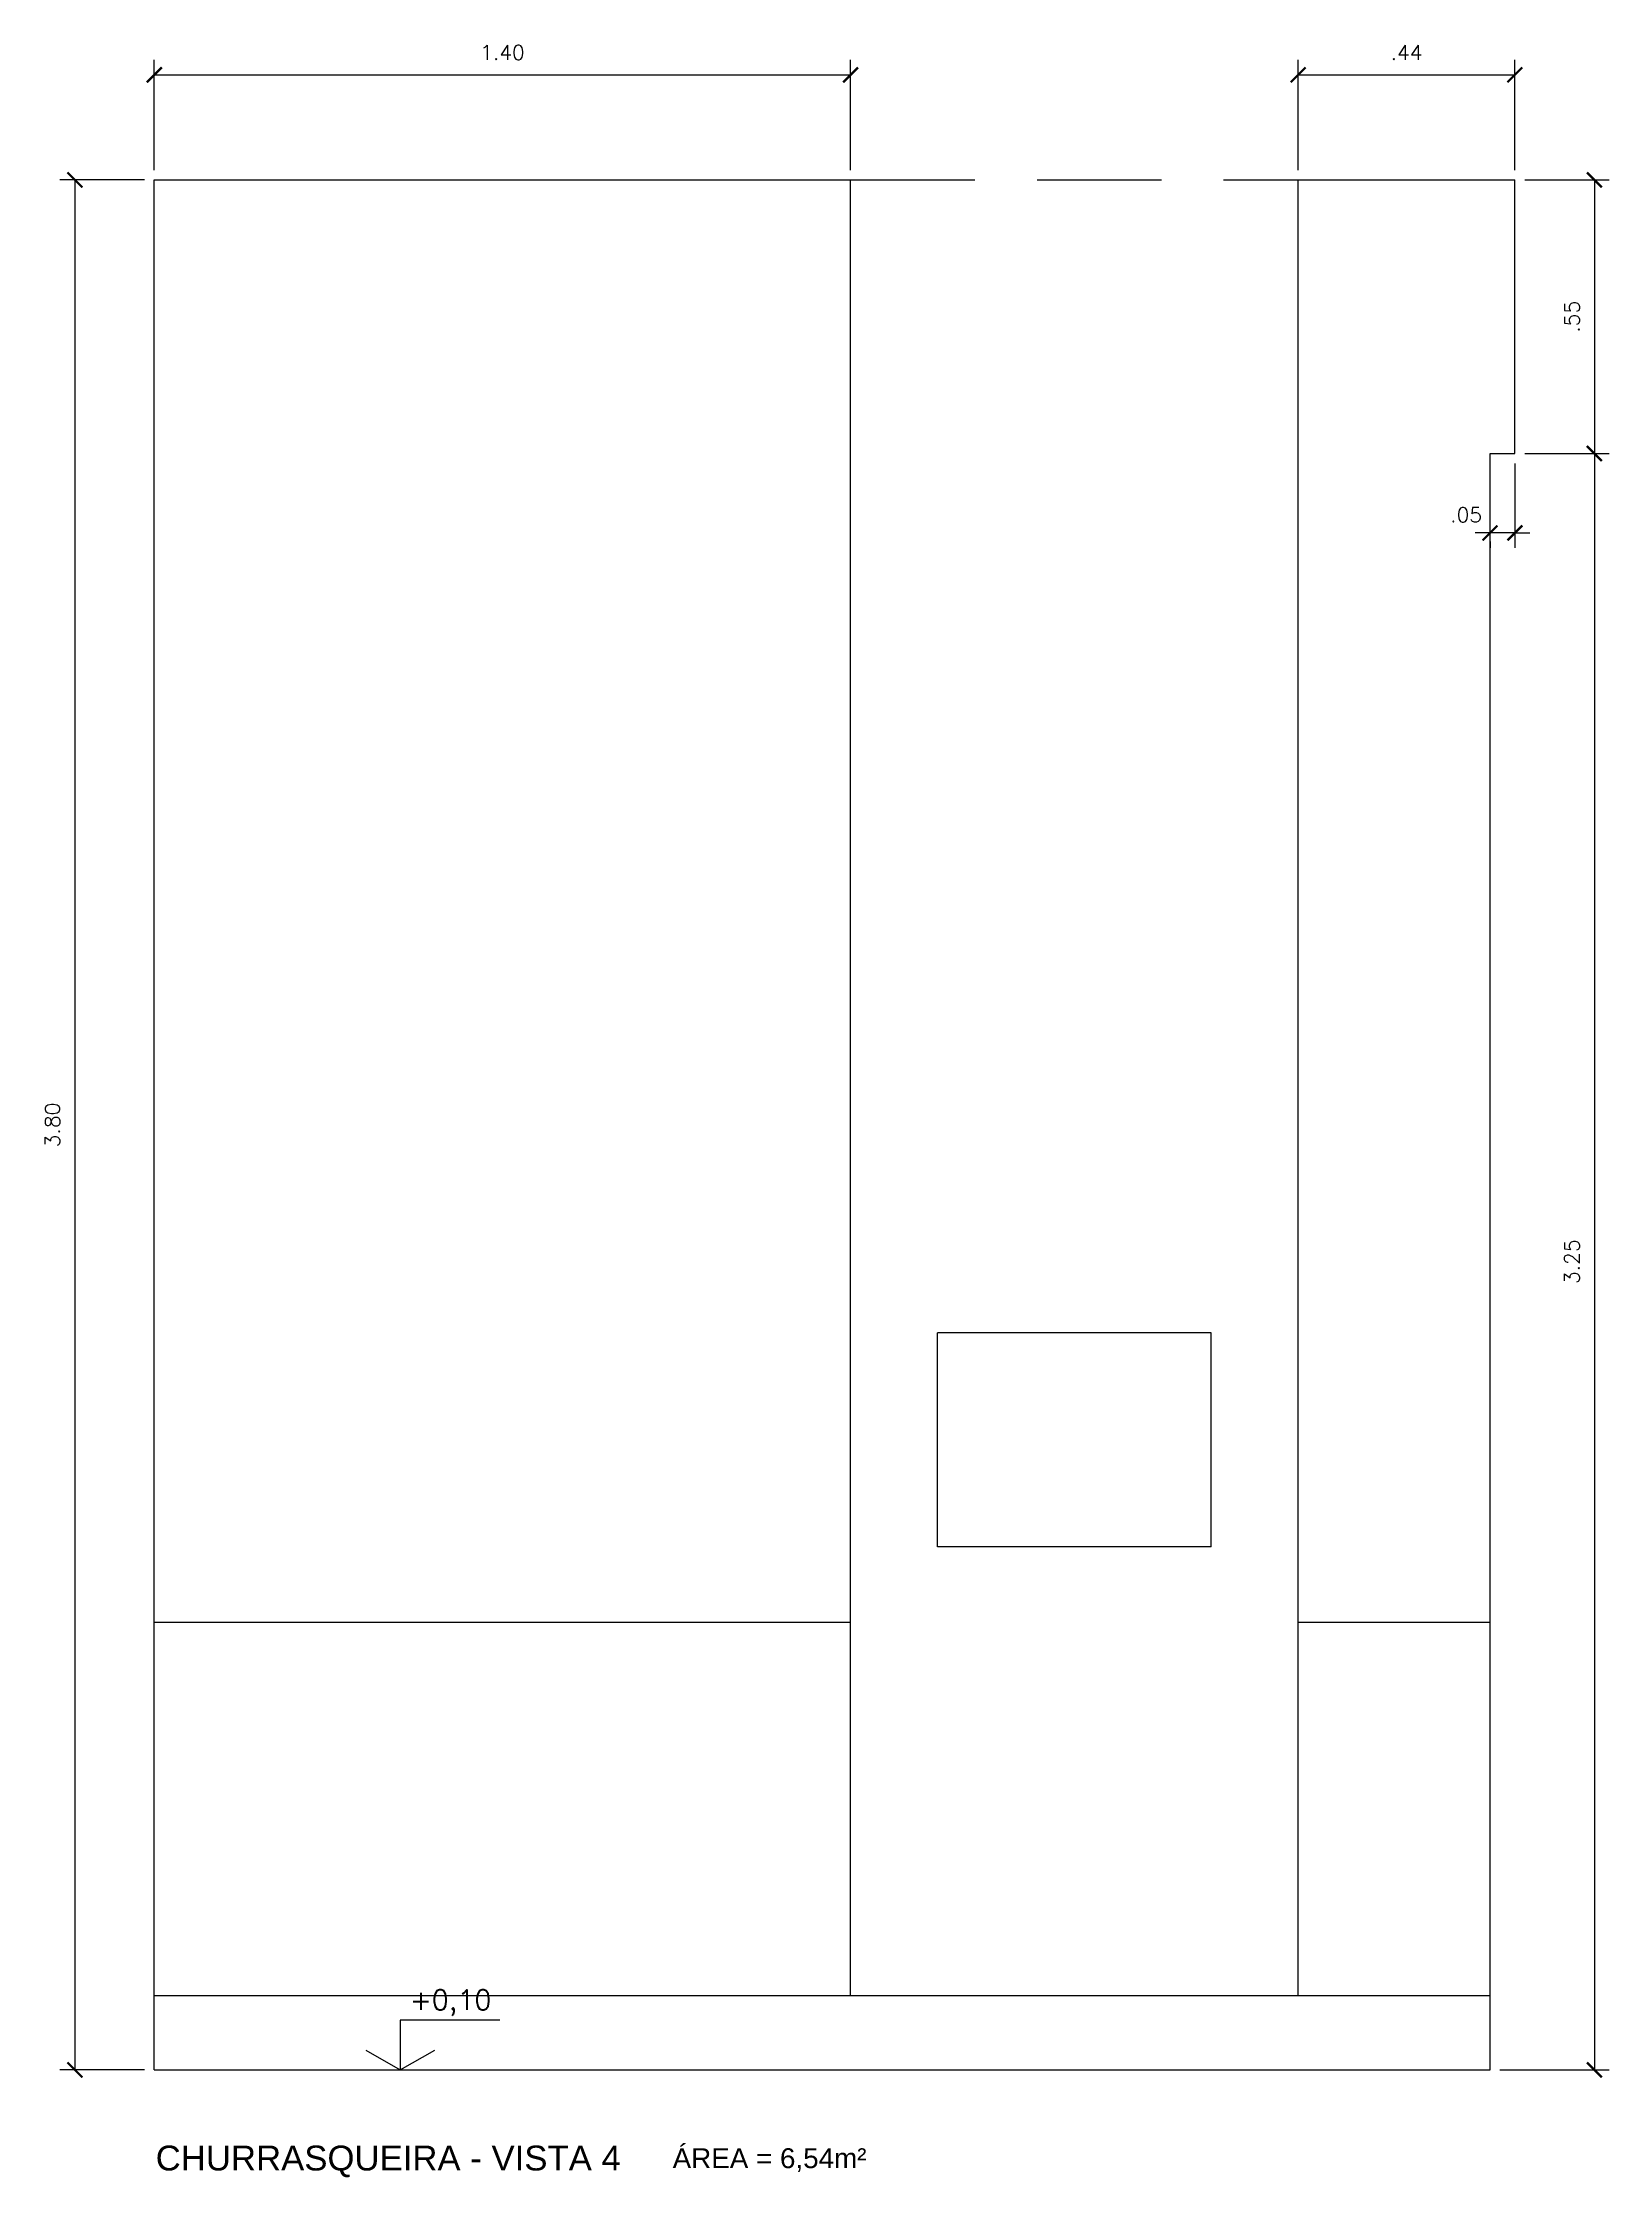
# Model space of a CAD drawing. Header units: millimetres. Extents: x 1 to 250, y 10 to 22.
# Drawn here: x 141.141 to 144.291, y 18.075 to 22.367 of the extents above; entities that cross this region are included whole.
import ezdxf

# ---------------------------------------------------------------- set-up
doc = ezdxf.new("R2010")
doc.units = ezdxf.units.MM
doc.linetypes.add('HIDDEN', pattern=[0.375, 0.25, -0.125])
for name, color, linetype in [('COTAS', 1, 'Continuous'), ('LPROJ', 7, 'HIDDEN'), ('NOTAS', 2, 'Continuous'), ('REVEST', 2, 'Continuous')]:
    doc.layers.add(name, color=color, linetype=linetype)
doc.styles.add('60-20', font='romans.shx', dxfattribs={"height": 0.03})
doc.styles.add('60-50', font='romans.shx', dxfattribs={"height": 0.075})
doc.styles.add('80-20', font='romans.shx', dxfattribs={"height": 0.04})
doc.styles.add('ARIAL', font='arial.ttf', dxfattribs={"height": 0.05})
doc.dimstyles.new('20', dxfattribs={"dimtxt": 0.1, "dimasz": 0.075, "dimexe": 0.075, "dimexo": 0.05, "dimgap": 0.075, "dimtad": 1, "dimzin": 4, "dimdsep": 46, "dimtxsty": '60-50', "dimblk1": 'ARCHTICK', "dimblk2": 'ARCHTICK', "dimsah": 1, "dimcen": 2.5, "dimclrt": 3, "dimadec": 0, "dimazin": 0, "dimtfac": 1, "dimtmove": 2, "dimatfit": 3, "dimldrblk": 'ARCHTICK', "dimfxl": 1, "dimarcsym": 0})

msp = doc.modelspace()

# ---------------------------------------------------------------- texts
at = {"layer": 'NOTAS', "color": 3, "style": '80-20'}
msp.add_text('+0,10', height=0.04, dxfattribs=at).set_placement((141.8788, 18.4117))
at = {"layer": 'NOTAS', "style": 'ARIAL'}
for s, height, p in [('CHURRASQUEIRA - VISTA 4', 0.05, (141.3683, 18.0888)), ('ÁREA = 6,54m²', 0.04, (142.4077, 18.0935))]:
    msp.add_text(s, height=height, dxfattribs=at).set_placement(p)

# ---------------------------------------------------------------- blocks, each defined once
blk = doc.blocks.new('_ARCHTICK')
at = {"color": 0, "linetype": 'ByBlock', "const_width": 0.15}
blk.add_lwpolyline([(-0.5, -0.5), (0.5, 0.5)], dxfattribs=at)
blk = doc.blocks.new('*D77')
at = {"color": 0, "linetype": 'ByBlock'}
for p, q in [((141.3655, 22.1109), (141.3655, 22.3322)), ((142.7655, 22.1109), (142.7655, 22.3322)), ((141.3655, 22.3022), (142.7655, 22.3022))]:
    blk.add_line(p, q, dxfattribs=at)
at = {"layer": 'DEFPOINTS', "color": 0, "linetype": 'ByBlock'}
for p in [(142.7655, 22.3022), (141.3655, 22.0909), (142.7655, 22.0909)]:
    blk.add_point(p, dxfattribs=at)
at = {"color": 0, "linetype": 'ByBlock', "xscale": 0.03, "yscale": 0.03, "zscale": 0.03, "rotation": 180}
blk.add_blockref('_ARCHTICK', (141.3655, 22.3022), dxfattribs=at)
at = {"color": 0, "linetype": 'ByBlock', "xscale": 0.03, "yscale": 0.03, "zscale": 0.03}
blk.add_blockref('_ARCHTICK', (142.7655, 22.3022), dxfattribs=at)
at = {"color": 3, "linetype": 'ByBlock', "insert": (142.0655, 22.3472), "char_height": 0.03, "attachment_point": 5, "style": '60-20'}
blk.add_mtext('1.40', dxfattribs=at)
blk = doc.blocks.new('*D78')
at = {"color": 0, "linetype": 'ByBlock'}
for p, q in [((143.6655, 22.1109), (143.6655, 22.3322)), ((144.1011, 22.1109), (144.1011, 22.3322)), ((143.6655, 22.3022), (144.1011, 22.3022))]:
    blk.add_line(p, q, dxfattribs=at)
at = {"layer": 'DEFPOINTS', "color": 0, "linetype": 'ByBlock'}
for p in [(144.1011, 22.3022), (143.6655, 22.0909), (144.1011, 22.0909)]:
    blk.add_point(p, dxfattribs=at)
at = {"color": 0, "linetype": 'ByBlock', "xscale": 0.03, "yscale": 0.03, "zscale": 0.03, "rotation": 180}
blk.add_blockref('_ARCHTICK', (143.6655, 22.3022), dxfattribs=at)
at = {"color": 0, "linetype": 'ByBlock', "xscale": 0.03, "yscale": 0.03, "zscale": 0.03}
blk.add_blockref('_ARCHTICK', (144.1011, 22.3022), dxfattribs=at)
at = {"color": 3, "linetype": 'ByBlock', "insert": (143.8833, 22.3472), "char_height": 0.03, "attachment_point": 5, "style": '60-20'}
blk.add_mtext('.44', dxfattribs=at)
blk = doc.blocks.new('*D114')
at = {"color": 0, "linetype": 'ByBlock'}
for p, q in [((144.1011, 21.5209), (144.1011, 21.3512)), ((144.0511, 21.3812), (144.0211, 21.3812)), ((144.1011, 21.3812), (144.0511, 21.3812)), ((144.1011, 21.3812), (144.0511, 21.3812)), ((144.1011, 21.3812), (144.1311, 21.3812)), ((144.0511, 21.364), (144.0511, 21.3512))]:
    blk.add_line(p, q, dxfattribs=at)
at = {"layer": 'DEFPOINTS', "color": 0, "linetype": 'ByBlock'}
for p in [(144.1011, 21.5409), (144.0511, 21.384), (144.0511, 21.3812)]:
    blk.add_point(p, dxfattribs=at)
at = {"color": 0, "linetype": 'ByBlock', "xscale": 0.03, "yscale": 0.03, "zscale": 0.03}
blk.add_blockref('_ARCHTICK', (144.0511, 21.3812), dxfattribs=at)
at = {"color": 0, "linetype": 'ByBlock', "xscale": 0.03, "yscale": 0.03, "zscale": 0.03, "rotation": 180}
blk.add_blockref('_ARCHTICK', (144.1011, 21.3812), dxfattribs=at)
at = {"color": 3, "linetype": 'ByBlock', "insert": (144.0031, 21.4176), "char_height": 0.03, "attachment_point": 5, "style": '60-20'}
blk.add_mtext('.05', dxfattribs=at)
blk = doc.blocks.new('*D214')
at = {"color": 0, "linetype": 'ByBlock'}
for p, q in [((144.1211, 22.0909), (144.291, 22.0909)), ((144.261, 22.0909), (144.261, 21.5409)), ((144.1211, 21.5409), (144.291, 21.5409))]:
    blk.add_line(p, q, dxfattribs=at)
at = {"layer": 'DEFPOINTS', "color": 0, "linetype": 'ByBlock'}
for p in [(144.1011, 22.0909), (144.1011, 21.5409), (144.261, 21.5409)]:
    blk.add_point(p, dxfattribs=at)
at = {"color": 0, "linetype": 'ByBlock', "xscale": 0.03, "yscale": 0.03, "zscale": 0.03}
for p, rotation in [((144.261, 22.0909), 90), ((144.261, 21.5409), 270)]:
    blk.add_blockref('_ARCHTICK', p, dxfattribs=dict(at, rotation=rotation))
at = {"color": 3, "linetype": 'ByBlock', "insert": (144.216, 21.8159), "char_height": 0.03, "attachment_point": 5, "rotation": 90, "style": '60-20'}
blk.add_mtext('.55', dxfattribs=at)
blk = doc.blocks.new('*D215')
at = {"color": 0, "linetype": 'ByBlock'}
for p, q in [((144.261, 21.5409), (144.261, 18.2909)), ((144.0711, 18.2909), (144.291, 18.2909))]:
    blk.add_line(p, q, dxfattribs=at)
at = {"layer": 'DEFPOINTS', "color": 0, "linetype": 'ByBlock'}
for p in [(144.1011, 21.5409), (144.0511, 18.2909), (144.261, 18.2909)]:
    blk.add_point(p, dxfattribs=at)
at = {"color": 0, "linetype": 'ByBlock', "xscale": 0.03, "yscale": 0.03, "zscale": 0.03}
for p, rotation in [((144.261, 21.5409), 90), ((144.261, 18.2909), 270)]:
    blk.add_blockref('_ARCHTICK', p, dxfattribs=dict(at, rotation=rotation))
at = {"color": 3, "linetype": 'ByBlock', "insert": (144.216, 19.9159), "char_height": 0.03, "attachment_point": 5, "rotation": 90, "style": '60-20'}
blk.add_mtext('3.25', dxfattribs=at)
blk = doc.blocks.new('*D216')
at = {"color": 0, "linetype": 'ByBlock'}
for p, q in [((141.3455, 22.0909), (141.1758, 22.0909)), ((141.2058, 22.0909), (141.2058, 18.2909)), ((141.3455, 18.2909), (141.1758, 18.2909))]:
    blk.add_line(p, q, dxfattribs=at)
at = {"layer": 'DEFPOINTS', "color": 0, "linetype": 'ByBlock'}
for p in [(141.3655, 22.0909), (141.2058, 18.2909), (141.3655, 18.2909)]:
    blk.add_point(p, dxfattribs=at)
at = {"color": 0, "linetype": 'ByBlock', "xscale": 0.03, "yscale": 0.03, "zscale": 0.03}
for p, rotation in [((141.2058, 22.0909), 90), ((141.2058, 18.2909), 270)]:
    blk.add_blockref('_ARCHTICK', p, dxfattribs=dict(at, rotation=rotation))
at = {"color": 3, "linetype": 'ByBlock', "insert": (141.1608, 20.1909), "char_height": 0.03, "attachment_point": 5, "rotation": 90, "style": '60-20'}
blk.add_mtext('3.80', dxfattribs=at)

# ---------------------------------------------------------------- dimensions: what is measured, and where the dimension line sits
at = {"layer": 'COTAS'}
for base, p1, p2, picture, middle in [((142.7655, 22.3022), (141.3655, 22.0909), (142.7655, 22.0909), '*D77', (142.0655, 22.3472)), ((144.1011, 22.3022), (143.6655, 22.0909), (144.1011, 22.0909), '*D78', (143.8833, 22.3472))]:
    dim = msp.add_linear_dim(base=base, p1=p1, p2=p2, dimstyle='20', override={"dimtxt": 0.02, "dimasz": 0.03, "dimexe": 0.03, "dimexo": 0.02, "dimgap": 0.03, "dimtxsty": '60-20'}, dxfattribs=at)
    dim.commit()
    dim.dimension.update_dxf_attribs({"geometry": picture, "text_midpoint": middle})
for base, p1, p2, override, picture, middle in [((141.2058, 18.2909), (141.3655, 22.0909), (141.3655, 18.2909), {"dimtxt": 0.02, "dimasz": 0.03, "dimexe": 0.03, "dimexo": 0.02, "dimgap": 0.03, "dimtxsty": '60-20'}, '*D216', (141.1608, 20.1909)), ((144.261, 21.5409), (144.1011, 22.0909), (144.1011, 21.5409), {"dimtxt": 0.02, "dimasz": 0.03, "dimexe": 0.03, "dimexo": 0.02, "dimgap": 0.03, "dimtxsty": '60-20'}, '*D214', (144.216, 21.8159)), ((144.261, 18.2909), (144.1011, 21.5409), (144.0511, 18.2909), {"dimtxt": 0.02, "dimasz": 0.03, "dimexe": 0.03, "dimexo": 0.02, "dimgap": 0.03, "dimtxsty": '60-20', "dimse1": 1}, '*D215', (144.216, 19.9159))]:
    dim = msp.add_linear_dim(base=base, p1=p1, p2=p2, angle=90, dimstyle='20', override=override, dxfattribs=at)
    dim.commit()
    dim.dimension.update_dxf_attribs({"geometry": picture, "text_midpoint": middle})
dim = msp.add_linear_dim(base=(144.0511, 21.3812), p1=(144.1011, 21.5409), p2=(144.0511, 21.384), dimstyle='20', override={"dimtxt": 0.02, "dimasz": 0.03, "dimexe": 0.03, "dimexo": 0.02, "dimgap": 0.03, "dimtxsty": '60-20'}, dxfattribs=at)
dim.commit()
dim.dimension.update_dxf_attribs({"geometry": '*D114', "text_midpoint": (144.0031, 21.4176), "dimtype": 160})

# ---------------------------------------------------------------- linework, layer by layer
at = {"layer": 'LPROJ'}
msp.add_line((142.7655, 22.0909), (143.6655, 22.0909), dxfattribs=at)
at = {"layer": 'NOTAS'}
msp.add_lwpolyline([(142.0601, 18.3909), (141.8601, 18.3909), (141.8601, 18.2909)], dxfattribs=at)
at = {"layer": 'NOTAS', "color": 3}
msp.add_lwpolyline([(141.7909, 18.3309), (141.8601, 18.2909), (141.9294, 18.3309)], dxfattribs=at)
at = {"layer": 'REVEST'}
for p, q in [((141.3655, 18.2909), (141.3655, 22.0909)), ((141.3655, 22.0909), (142.7655, 22.0909)), ((142.7655, 18.4409), (142.7655, 22.0909)), ((143.6655, 18.4409), (143.6655, 22.0909)), ((143.6655, 22.0909), (144.1011, 22.0909)), ((144.1011, 21.5409), (144.1011, 22.0909)), ((144.0511, 18.2909), (144.0511, 21.5409)), ((144.0511, 21.5409), (144.1011, 21.5409)), ((141.3655, 18.2909), (144.0511, 18.2909))]:
    msp.add_line(p, q, dxfattribs=at)
at = {"layer": 'REVEST', "color": 1}
for p, q in [((142.9405, 19.3425), (142.9405, 19.773)), ((143.4905, 19.773), (142.9405, 19.773)), ((143.4905, 19.3425), (143.4905, 19.773)), ((143.4905, 19.3425), (142.9405, 19.3425)), ((141.3655, 19.1909), (142.7655, 19.1909)), ((143.6655, 19.1909), (144.0511, 19.1909)), ((141.3655, 18.4409), (144.0511, 18.4409))]:
    msp.add_line(p, q, dxfattribs=at)

msp.set_redraw_order([(e.dxf.handle, doc.entitydb.next_handle()) for e in msp.query("TEXT MTEXT ATTDEF DIMENSION ARC_DIMENSION")])  # texts and dimensions are drawn at this point

doc.saveas('drawing.dxf')
